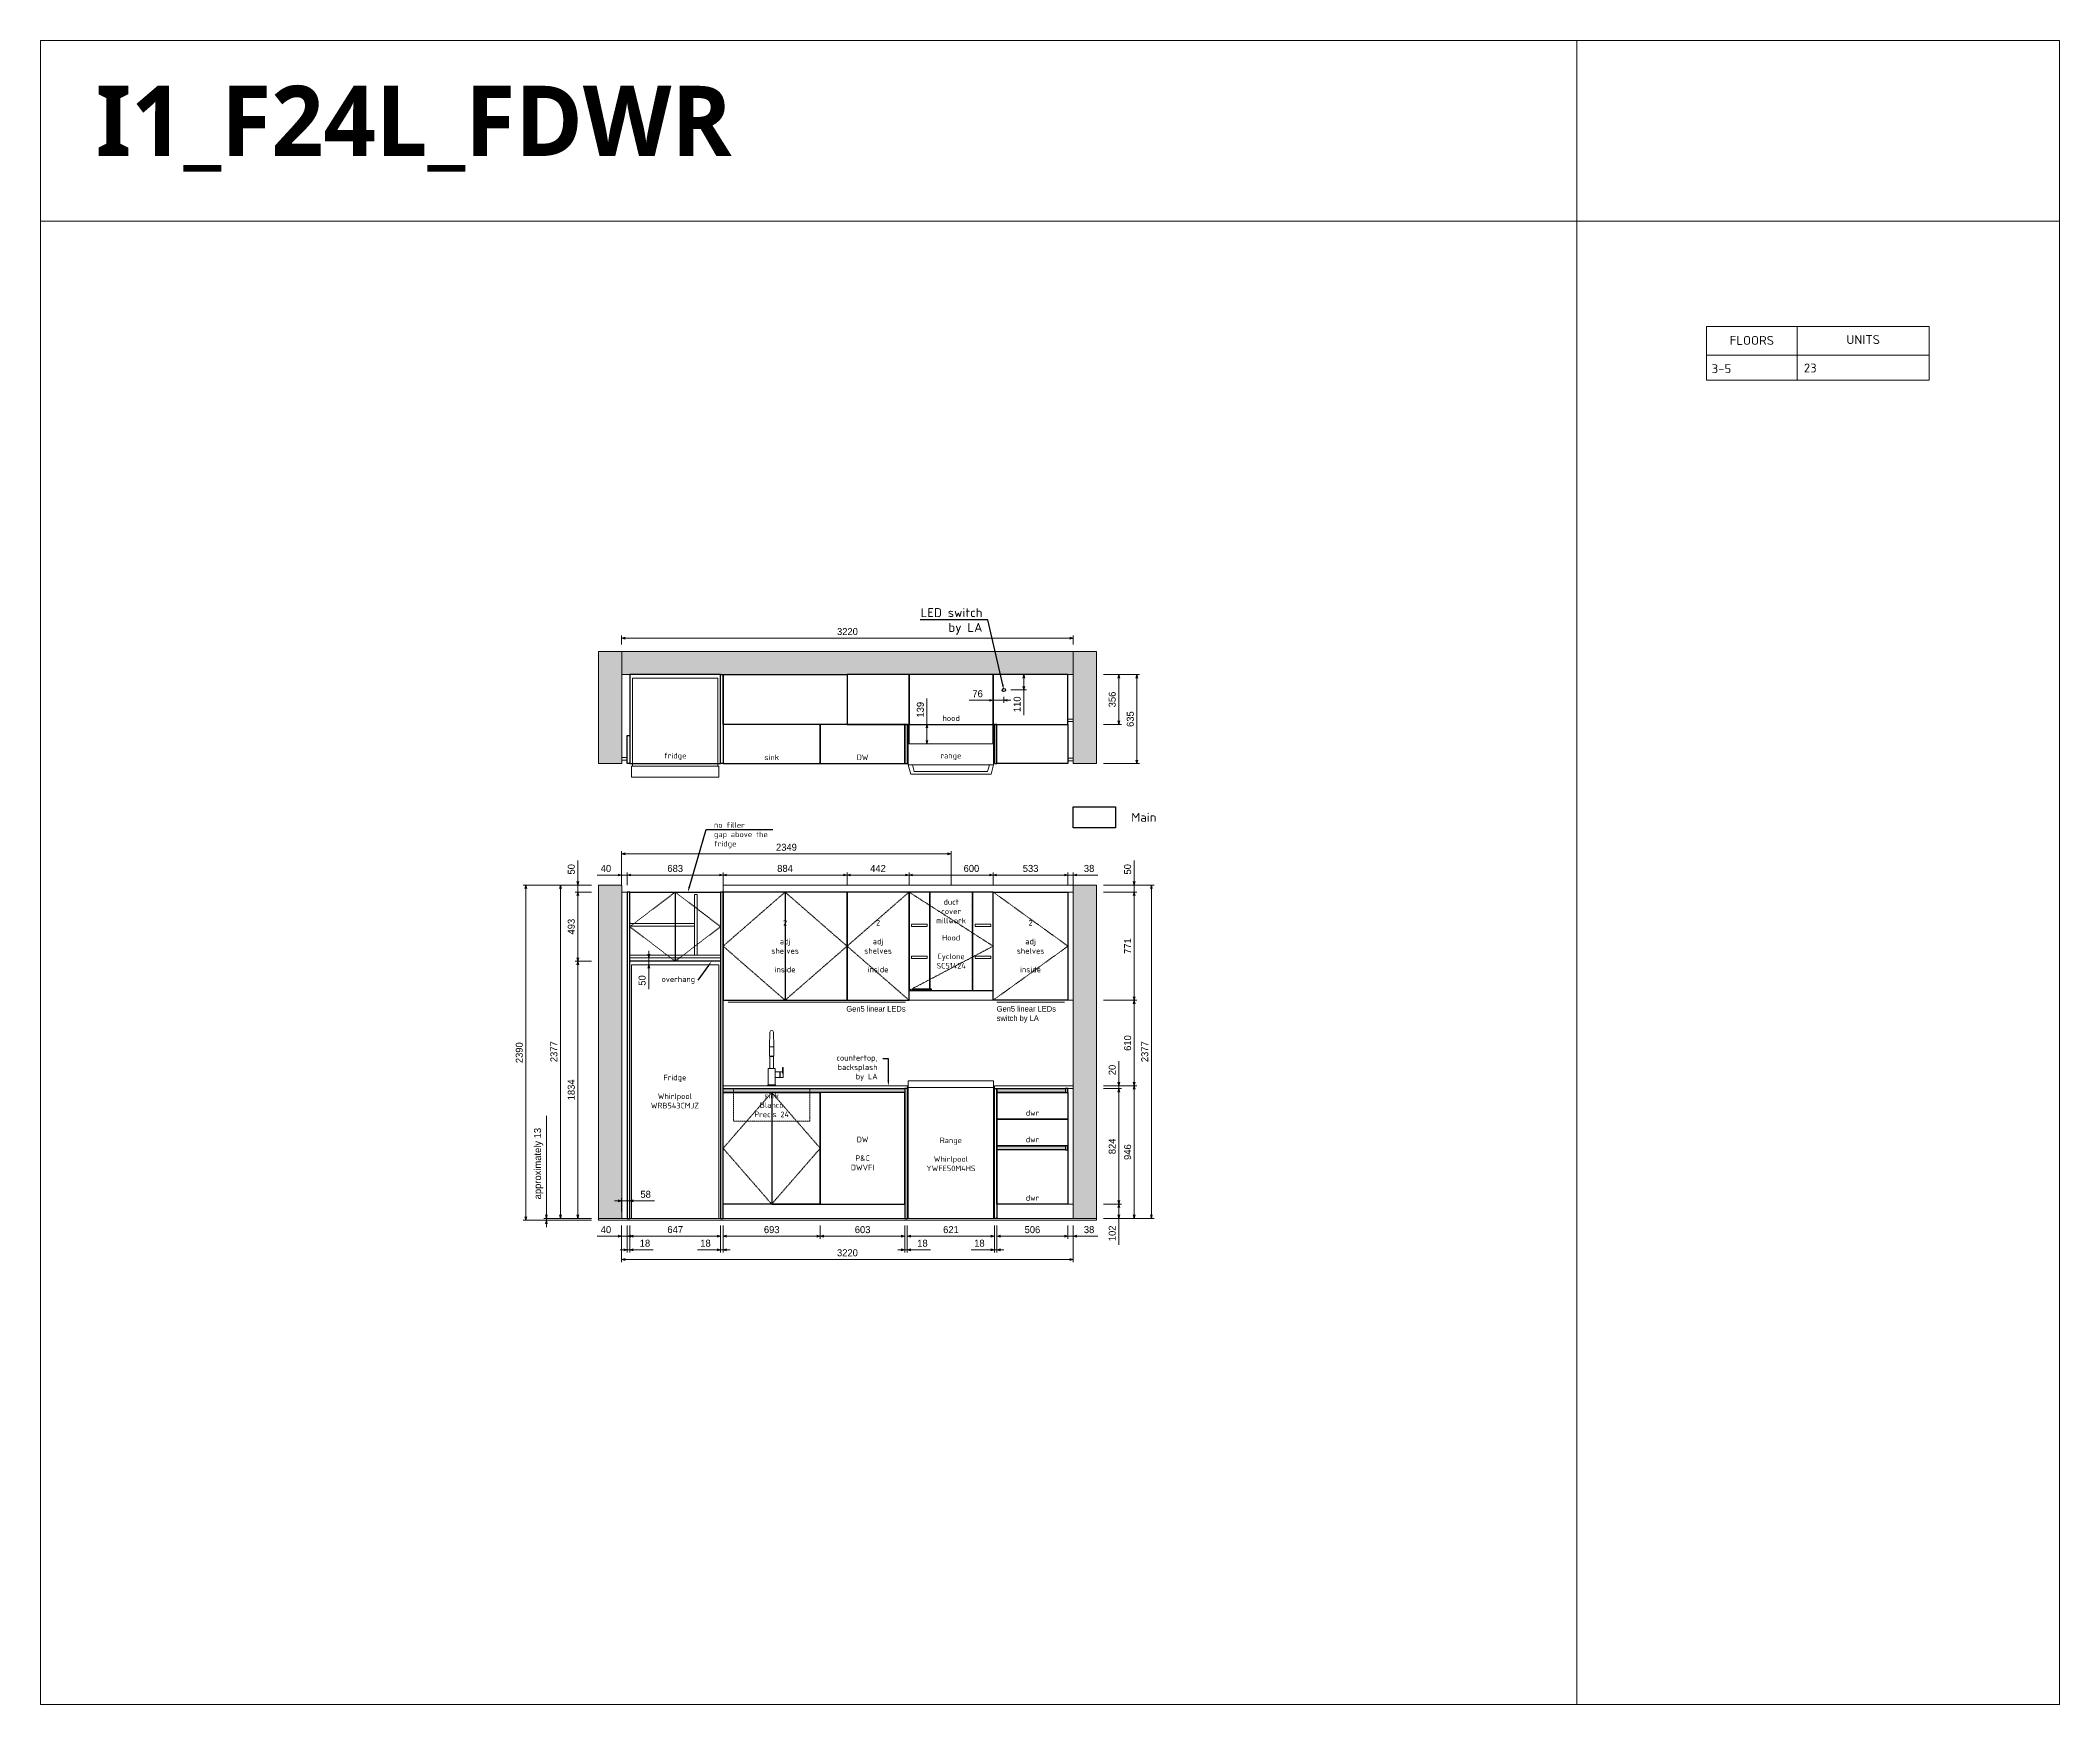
# Model space of a CAD drawing. Header units: millimetres. Extents: x 317748 to 451058, y -7309 to 88509.
# Drawn here: x 351148 to 365546, y 51639 to 63507 of the extents above; entities that cross this region are included whole.
import ezdxf
from ezdxf import colors
from ezdxf.entities.mleader import LeaderData, LeaderLine
from ezdxf.math import Vec2, Vec3

# ---------------------------------------------------------------- set-up
doc = ezdxf.new("R2010")
doc.units = ezdxf.units.MM
doc.header["$LTSCALE"] = 2
doc.header["$MEASUREMENT"] = 0
doc.header["$PDMODE"] = 3
doc.linetypes.add('DASHEDX2', pattern=[1.5, 1, -0.5])
doc.linetypes.add('HIDDEN2', pattern=[0.1875, 0.125, -0.0625])
doc.layers.get('0').update_dxf_attribs({"lineweight": 30})
doc.layers.get('Defpoints').update_dxf_attribs({"color": 255, "lineweight": 0})
for name, color, linetype, lineweight in [('1', 10, 'Continuous', 18), ('4', 6, 'Continuous', 18), ('Appliance', 4, 'Continuous', 20), ('Appliances', 4, 'Continuous', 13), ('Cabinets', 7, 'Continuous', 25), ('Dims', 4, 'Continuous', 20), ('Hatch_grey', 253, 'Continuous', 5), ('KK + Filler', 252, 'Continuous', 18), ('Line_Hdn_Blu', 4, 'HIDDEN2', 5), ('Line_Hidden', 8, 'DASHEDX2', 15), ('Line_Thin', 8, 'Continuous', 18), ('Text', 4, 'Continuous', 20)]:
    doc.layers.add(name, color=color, linetype=linetype, lineweight=lineweight)
doc.styles.add('AGS', font='ags.shx')
doc.styles.add('style1', font='simplex.shx')
doc.dimstyles.new('mm LG 30', dxfattribs={"dimtxt": 50, "dimasz": 25, "dimexe": 19, "dimexo": 50, "dimgap": 22, "dimtad": 1, "dimdec": 0, "dimdsep": 46, "dimtxsty": 'AGS', "dimblk": 'OPEN30', "dimcen": 2, "dimclrd": 256, "dimclre": 256, "dimclrt": 256, "dimadec": 0, "dimazin": 0, "dimtm": 1e-09, "dimtfac": 1, "dimtdec": 0, "dimtmove": 0, "dimatfit": 3, "dimldrblk": 'OPEN30', "dimfxl": 1, "dimtolj": 1, "dimlwd": -1, "dimlwe": -1, "dimarcsym": 0})

msp = doc.modelspace()

# ---------------------------------------------------------------- texts
at = {"layer": '4', "color": 1, "insert": (351541.8, 63183.5), "char_height": 500.54, "attachment_point": 1, "style": 'style1'}
msp.add_mtext_dynamic_manual_height_columns('{\\fSegoe UI Semibold|b0|i0|c0|p34;\\C3;I1_F24L_FDWR}', width=12685.365, gutter_width=25.4, heights=[0], dxfattribs=at)
at = {"layer": 'Appliances', "ltscale": 2, "char_height": 40, "style": 'AGS'}
for s, insert, attachment_point in [('Gen5 linear LEDs', (357317.3, 56621), 3), ('Gen5 linear LEDs\\Pswitch by LA', (357967.3, 56621), 1)]:
    msp.add_mtext_dynamic_manual_height_columns(s, width=595.469, gutter_width=1000, heights=[0], dxfattribs=dict(at, insert=insert, attachment_point=attachment_point))
at = {"layer": 'Dims', "char_height": 40, "style": 'style1'}
for s, width, heights, insert, attachment_point in [('\\pxqc;hood', 405.632, [143], (357642.3, 58653.6), 8), ('\\pxqc;fridge', 405.632, [143], (355674.8, 58374.6), 8), ('\\pxqc;sink', 405.632, [143], (356362.8, 58374.6), 8), ('\\pxqc;DW', 405.632, [143], (357010.8, 58374.6), 8), ('\\pxqc;range', 405.632, [143], (357640.8, 58374.6), 8), ('\\pxqc;2\\P\\Padj\\Pshelves\\P\\Pinside', 298.831, [479.9], (356458.3, 57047.9), 5), ('\\pxqc;2\\P\\Padj\\Pshelves\\P\\Pinside', 298.831, [479.9], (357121.3, 57047.9), 5), ('\\pxqc;2\\P\\Padj\\Pshelves\\P\\Pinside', 298.831, [479.9], (358208.8, 57047.9), 5), ('\\pxqc;Hood\\P\\PCyclone\\PSC51424', 600, [287.9], (357642.3, 57008.4), 5), ('\\pxqc;Fridge\\P\\PWhirlpool\\PWRB543CMJZ', 600, [287.9], (355672.8, 56010.9), 5), ('\\pxqc;sink\\PBlanco\\PPrecis 24', 600, [287.9], (356362.8, 55914.9), 5), ('\\pxqc;dwr', 263.766, [93], (358222.3, 55839.4), 8), ('\\pxqc;DW\\P\\PP&C\\PDWVFI', 600, [287.9], (357010.8, 55569.4), 5), ('\\pxqc;Range\\P\\PWhirlpool\\PYWFE50M4HS', 600, [287.9], (357640.8, 55563.4), 5), ('\\pxqc;dwr', 263.766, [93], (358222.3, 55649.4), 8), ('\\pxqc;dwr', 263.766, [93], (358222.3, 55233.4), 8)]:
    msp.add_mtext_dynamic_manual_height_columns(s, width=width, gutter_width=25, heights=heights, dxfattribs=dict(at, insert=insert, attachment_point=attachment_point))
at = {"layer": 'Dims', "insert": (357642.3, 57383.4), "char_height": 40, "width": 331.87, "attachment_point": 2, "style": 'style1'}
msp.add_mtext('\\pxqc;duct\\Pcover \\Pmillwork', dxfattribs=at)
at = {"layer": 'Text', "color": 0, "char_height": 63.5, "attachment_point": 1, "style": 'style1'}
for s, width, insert in [('\\pxqc;FLOORS', 648.035, (363028, 61399.7)), ('\\pxqc;UNITS', 939.728, (363676, 61405.3)), ('3-5', 648.035, (363065.5, 61197.7)), ('\\pxql;23', 648.035, (363722.6, 61202.7))]:
    msp.add_mtext_dynamic_manual_height_columns(s, width=width, gutter_width=25.4, heights=[0], dxfattribs=dict(at, insert=insert))
at = {"layer": 'Text', "insert": (358926.2, 57967), "char_height": 63.5, "attachment_point": 4, "style": 'style1'}
msp.add_mtext_dynamic_manual_height_columns('Main', width=954.766, gutter_width=25.4, heights=[332.5], dxfattribs=at)

# ---------------------------------------------------------------- blocks, each defined once
blk = doc.blocks.new('_Open30')
at = {"color": 0, "linetype": 'ByBlock', "lineweight": -2}
for p, q in [((-1, 0.27), (0, 0)), ((0, 0), (-1, -0.27)), ((0, 0), (-1, 0))]:
    blk.add_line(p, q, dxfattribs=at)
blk = doc.blocks.new('*D127')
at = {"layer": 'Defpoints', "color": 0, "ltscale": 2, "transparency": 16777216}
for p in [(357330, 55106), (357951, 55106), (357951, 54979)]:
    blk.add_point(p, dxfattribs=at)
at = {"layer": 'Dims', "ltscale": 2, "transparency": 16777216}
for p, q in [((357330, 55056), (357330, 54960)), ((357951, 55056), (357951, 54960)), ((357355, 54979), (357926, 54979))]:
    blk.add_line(p, q, dxfattribs=at)
at = {"layer": 'Dims', "ltscale": 2, "transparency": 16777216, "xscale": 25, "yscale": 25, "zscale": 25, "rotation": 180}
blk.add_blockref('_Open30', (357330, 54979), dxfattribs=at)
at = {"layer": 'Dims', "ltscale": 2, "transparency": 16777216, "xscale": 25, "yscale": 25, "zscale": 25}
blk.add_blockref('_Open30', (357951, 54979), dxfattribs=at)
at = {"layer": 'Dims', "ltscale": 2, "transparency": 16777216, "insert": (357641, 55026), "char_height": 50, "attachment_point": 5, "style": 'AGS'}
blk.add_mtext('\\A1;621', dxfattribs=at)
blk = doc.blocks.new('*D125')
at = {"layer": 'Defpoints', "color": 0, "ltscale": 2, "transparency": 16777216}
for p in [(356709, 55106), (357312, 55106), (356709, 54979)]:
    blk.add_point(p, dxfattribs=at)
at = {"layer": 'Dims', "ltscale": 2, "transparency": 16777216}
for p, q in [((356709, 55056), (356709, 54960)), ((357312, 55056), (357312, 54960)), ((357287, 54979), (356734, 54979))]:
    blk.add_line(p, q, dxfattribs=at)
at = {"layer": 'Dims', "ltscale": 2, "transparency": 16777216, "xscale": 25, "yscale": 25, "zscale": 25, "rotation": 180}
blk.add_blockref('_Open30', (356709, 54979), dxfattribs=at)
at = {"layer": 'Dims', "ltscale": 2, "transparency": 16777216, "xscale": 25, "yscale": 25, "zscale": 25}
blk.add_blockref('_Open30', (357312, 54979), dxfattribs=at)
at = {"layer": 'Dims', "ltscale": 2, "transparency": 16777216, "insert": (357011, 55026), "char_height": 50, "attachment_point": 5, "style": 'AGS'}
blk.add_mtext('\\A1;603', dxfattribs=at)
blk = doc.blocks.new('*D126')
at = {"layer": 'Defpoints', "color": 0, "ltscale": 2, "transparency": 16777216}
for p in [(356016, 55106), (356709, 55106), (356016, 54979)]:
    blk.add_point(p, dxfattribs=at)
at = {"layer": 'Dims', "ltscale": 2, "transparency": 16777216}
for p, q in [((356016, 55056), (356016, 54960)), ((356709, 55056), (356709, 54960)), ((356684, 54979), (356041, 54979))]:
    blk.add_line(p, q, dxfattribs=at)
at = {"layer": 'Dims', "ltscale": 2, "transparency": 16777216, "xscale": 25, "yscale": 25, "zscale": 25, "rotation": 180}
blk.add_blockref('_Open30', (356016, 54979), dxfattribs=at)
at = {"layer": 'Dims', "ltscale": 2, "transparency": 16777216, "xscale": 25, "yscale": 25, "zscale": 25}
blk.add_blockref('_Open30', (356709, 54979), dxfattribs=at)
at = {"layer": 'Dims', "ltscale": 2, "transparency": 16777216, "insert": (356363, 55026), "char_height": 50, "attachment_point": 5, "style": 'AGS'}
blk.add_mtext('\\A1;693', dxfattribs=at)
blk = doc.blocks.new('*D114')
at = {"layer": 'Defpoints', "color": 0, "ltscale": 2, "transparency": 16777216}
for p in [(357969, 55106), (358475, 55106), (358475, 54979)]:
    blk.add_point(p, dxfattribs=at)
at = {"layer": 'Dims', "ltscale": 2, "transparency": 16777216}
for p, q in [((357969, 55056), (357969, 54960)), ((358475, 55056), (358475, 54960)), ((357994, 54979), (358450, 54979))]:
    blk.add_line(p, q, dxfattribs=at)
at = {"layer": 'Dims', "ltscale": 2, "transparency": 16777216, "xscale": 25, "yscale": 25, "zscale": 25, "rotation": 180}
blk.add_blockref('_Open30', (357969, 54979), dxfattribs=at)
at = {"layer": 'Dims', "ltscale": 2, "transparency": 16777216, "xscale": 25, "yscale": 25, "zscale": 25}
blk.add_blockref('_Open30', (358475, 54979), dxfattribs=at)
at = {"layer": 'Dims', "ltscale": 2, "transparency": 16777216, "insert": (358222, 55026), "char_height": 50, "attachment_point": 5, "style": 'AGS'}
blk.add_mtext('\\A1;506', dxfattribs=at)
blk = doc.blocks.new('*D115')
at = {"layer": 'Defpoints', "color": 0, "ltscale": 2, "transparency": 16777216}
for p in [(358475, 55106), (358513, 55106), (358513, 54979)]:
    blk.add_point(p, dxfattribs=at)
at = {"layer": 'Dims', "ltscale": 2, "transparency": 16777216}
for p, q in [((358475, 55056), (358475, 54960)), ((358513, 55056), (358513, 54960)), ((358450, 54979), (358425, 54979)), ((358475, 54979), (358513, 54979)), ((358538, 54979), (358688, 54979))]:
    blk.add_line(p, q, dxfattribs=at)
at = {"layer": 'Dims', "ltscale": 2, "transparency": 16777216, "xscale": 25, "yscale": 25, "zscale": 25}
blk.add_blockref('_Open30', (358475, 54979), dxfattribs=at)
at = {"layer": 'Dims', "ltscale": 2, "transparency": 16777216, "xscale": 25, "yscale": 25, "zscale": 25, "rotation": 180}
blk.add_blockref('_Open30', (358513, 54979), dxfattribs=at)
at = {"layer": 'Dims', "ltscale": 2, "transparency": 16777216, "insert": (358626, 55026), "char_height": 50, "attachment_point": 5, "style": 'AGS'}
blk.add_mtext('\\A1;38', dxfattribs=at)
blk = doc.blocks.new('*D100')
at = {"layer": 'Defpoints', "color": 0, "ltscale": 2, "transparency": 16777216}
for p in [(357951, 55106), (357969, 55106), (357951, 54882)]:
    blk.add_point(p, dxfattribs=at)
at = {"layer": 'Dims', "ltscale": 2, "transparency": 16777216}
for p, q in [((357951, 55056), (357951, 54863)), ((357969, 55056), (357969, 54863)), ((357926, 54882), (357786, 54882)), ((357969, 54882), (357951, 54882)), ((357994, 54882), (358019, 54882))]:
    blk.add_line(p, q, dxfattribs=at)
at = {"layer": 'Dims', "ltscale": 2, "transparency": 16777216, "xscale": 25, "yscale": 25, "zscale": 25}
blk.add_blockref('_Open30', (357951, 54882), dxfattribs=at)
at = {"layer": 'Dims', "ltscale": 2, "transparency": 16777216, "xscale": 25, "yscale": 25, "zscale": 25, "rotation": 180}
blk.add_blockref('_Open30', (357969, 54882), dxfattribs=at)
at = {"layer": 'Dims', "ltscale": 2, "transparency": 16777216, "insert": (357844, 54929), "char_height": 50, "attachment_point": 5, "style": 'AGS'}
blk.add_mtext('\\A1;18', dxfattribs=at)
blk = doc.blocks.new('*D101')
at = {"layer": 'Defpoints', "color": 0, "ltscale": 2, "transparency": 16777216}
for p in [(357312, 55106), (357330, 55106), (357330, 54882)]:
    blk.add_point(p, dxfattribs=at)
at = {"layer": 'Dims', "ltscale": 2, "transparency": 16777216}
for p, q in [((357312, 55056), (357312, 54863)), ((357330, 55056), (357330, 54863)), ((357287, 54882), (357262, 54882)), ((357312, 54882), (357330, 54882)), ((357355, 54882), (357496, 54882))]:
    blk.add_line(p, q, dxfattribs=at)
at = {"layer": 'Dims', "ltscale": 2, "transparency": 16777216, "xscale": 25, "yscale": 25, "zscale": 25}
blk.add_blockref('_Open30', (357312, 54882), dxfattribs=at)
at = {"layer": 'Dims', "ltscale": 2, "transparency": 16777216, "xscale": 25, "yscale": 25, "zscale": 25, "rotation": 180}
blk.add_blockref('_Open30', (357330, 54882), dxfattribs=at)
at = {"layer": 'Dims', "ltscale": 2, "transparency": 16777216, "insert": (357438, 54929), "char_height": 50, "attachment_point": 5, "style": 'AGS'}
blk.add_mtext('\\A1;18', dxfattribs=at)
blk = doc.blocks.new('*D116')
at = {"layer": 'Defpoints', "color": 0, "ltscale": 2, "transparency": 16777216}
for p in [(355351, 55106), (355998, 55106), (355351, 54979)]:
    blk.add_point(p, dxfattribs=at)
at = {"layer": 'Dims', "ltscale": 2, "transparency": 16777216}
for p, q in [((355351, 55056), (355351, 54960)), ((355998, 55056), (355998, 54960)), ((355973, 54979), (355376, 54979))]:
    blk.add_line(p, q, dxfattribs=at)
at = {"layer": 'Dims', "ltscale": 2, "transparency": 16777216, "xscale": 25, "yscale": 25, "zscale": 25, "rotation": 180}
blk.add_blockref('_Open30', (355351, 54979), dxfattribs=at)
at = {"layer": 'Dims', "ltscale": 2, "transparency": 16777216, "xscale": 25, "yscale": 25, "zscale": 25}
blk.add_blockref('_Open30', (355998, 54979), dxfattribs=at)
at = {"layer": 'Dims', "ltscale": 2, "transparency": 16777216, "insert": (355675, 55026), "char_height": 50, "attachment_point": 5, "style": 'AGS'}
blk.add_mtext('\\A1;647', dxfattribs=at)
blk = doc.blocks.new('*D102')
at = {"layer": 'Defpoints', "color": 0, "ltscale": 2, "transparency": 16777216}
for p in [(355998, 55106), (356016, 55106), (355998, 54882)]:
    blk.add_point(p, dxfattribs=at)
at = {"layer": 'Dims', "ltscale": 2, "transparency": 16777216}
for p, q in [((355998, 55056), (355998, 54863)), ((356016, 55056), (356016, 54863)), ((355973, 54882), (355833, 54882)), ((356016, 54882), (355998, 54882)), ((356041, 54882), (356066, 54882))]:
    blk.add_line(p, q, dxfattribs=at)
at = {"layer": 'Dims', "ltscale": 2, "transparency": 16777216, "xscale": 25, "yscale": 25, "zscale": 25}
blk.add_blockref('_Open30', (355998, 54882), dxfattribs=at)
at = {"layer": 'Dims', "ltscale": 2, "transparency": 16777216, "xscale": 25, "yscale": 25, "zscale": 25, "rotation": 180}
blk.add_blockref('_Open30', (356016, 54882), dxfattribs=at)
at = {"layer": 'Dims', "ltscale": 2, "transparency": 16777216, "insert": (355891, 54929), "char_height": 50, "attachment_point": 5, "style": 'AGS'}
blk.add_mtext('\\A1;18', dxfattribs=at)
blk = doc.blocks.new('*D117')
at = {"layer": 'Defpoints', "color": 0, "ltscale": 2, "transparency": 16777216}
for p in [(355333, 55106), (355351, 55106), (355351, 54882)]:
    blk.add_point(p, dxfattribs=at)
at = {"layer": 'Dims', "ltscale": 2, "transparency": 16777216}
for p, q in [((355333, 55056), (355333, 54863)), ((355351, 55056), (355351, 54863)), ((355308, 54882), (355283, 54882)), ((355333, 54882), (355351, 54882)), ((355376, 54882), (355517, 54882))]:
    blk.add_line(p, q, dxfattribs=at)
at = {"layer": 'Dims', "ltscale": 2, "transparency": 16777216, "xscale": 25, "yscale": 25, "zscale": 25}
blk.add_blockref('_Open30', (355333, 54882), dxfattribs=at)
at = {"layer": 'Dims', "ltscale": 2, "transparency": 16777216, "xscale": 25, "yscale": 25, "zscale": 25, "rotation": 180}
blk.add_blockref('_Open30', (355351, 54882), dxfattribs=at)
at = {"layer": 'Dims', "ltscale": 2, "transparency": 16777216, "insert": (355459, 54929), "char_height": 50, "attachment_point": 5, "style": 'AGS'}
blk.add_mtext('\\A1;18', dxfattribs=at)
blk = doc.blocks.new('*D123')
at = {"layer": 'Defpoints', "color": 0, "ltscale": 2, "transparency": 16777216}
for p in [(355293, 55106), (355333, 55106), (355293, 54979)]:
    blk.add_point(p, dxfattribs=at)
at = {"layer": 'Dims', "ltscale": 2, "transparency": 16777216}
for p, q in [((355293, 55056), (355293, 54960)), ((355333, 55056), (355333, 54960)), ((355268, 54979), (355118, 54979)), ((355333, 54979), (355293, 54979)), ((355358, 54979), (355383, 54979))]:
    blk.add_line(p, q, dxfattribs=at)
at = {"layer": 'Dims', "ltscale": 2, "transparency": 16777216, "xscale": 25, "yscale": 25, "zscale": 25}
blk.add_blockref('_Open30', (355293, 54979), dxfattribs=at)
at = {"layer": 'Dims', "ltscale": 2, "transparency": 16777216, "xscale": 25, "yscale": 25, "zscale": 25, "rotation": 180}
blk.add_blockref('_Open30', (355333, 54979), dxfattribs=at)
at = {"layer": 'Dims', "ltscale": 2, "transparency": 16777216, "insert": (355181, 55026), "char_height": 50, "attachment_point": 5, "style": 'AGS'}
blk.add_mtext('\\A1;40', dxfattribs=at)
blk = doc.blocks.new('*D124')
at = {"layer": 'Defpoints', "color": 0, "ltscale": 2, "transparency": 16777216}
for p in [(355293, 55106), (358513, 55106), (358513, 54814)]:
    blk.add_point(p, dxfattribs=at)
at = {"layer": 'Dims', "ltscale": 2, "transparency": 16777216}
for p, q in [((355293, 55056), (355293, 54795)), ((358513, 55056), (358513, 54795)), ((355318, 54814), (358488, 54814))]:
    blk.add_line(p, q, dxfattribs=at)
at = {"layer": 'Dims', "ltscale": 2, "transparency": 16777216, "xscale": 25, "yscale": 25, "zscale": 25, "rotation": 180}
blk.add_blockref('_Open30', (355293, 54814), dxfattribs=at)
at = {"layer": 'Dims', "ltscale": 2, "transparency": 16777216, "xscale": 25, "yscale": 25, "zscale": 25}
blk.add_blockref('_Open30', (358513, 54814), dxfattribs=at)
at = {"layer": 'Dims', "ltscale": 2, "transparency": 16777216, "insert": (356903, 54861), "char_height": 50, "attachment_point": 5, "style": 'AGS'}
blk.add_mtext('\\A1;3220', dxfattribs=at)
blk = doc.blocks.new('*D118')
at = {"layer": 'Defpoints', "color": 0, "ltscale": 2, "transparency": 16777216}
for p in [(358475, 57555), (357942, 57433), (358475, 57433)]:
    blk.add_point(p, dxfattribs=at)
at = {"layer": 'Dims', "ltscale": 2, "transparency": 16777216}
for p, q in [((357942, 57483), (357942, 57574)), ((357967, 57555), (358450, 57555)), ((358475, 57483), (358475, 57574))]:
    blk.add_line(p, q, dxfattribs=at)
at = {"layer": 'Dims', "ltscale": 2, "transparency": 16777216, "xscale": 25, "yscale": 25, "zscale": 25, "rotation": 180}
blk.add_blockref('_Open30', (357942, 57555), dxfattribs=at)
at = {"layer": 'Dims', "ltscale": 2, "transparency": 16777216, "xscale": 25, "yscale": 25, "zscale": 25}
blk.add_blockref('_Open30', (358475, 57555), dxfattribs=at)
at = {"layer": 'Dims', "ltscale": 2, "transparency": 16777216, "insert": (358209, 57602), "char_height": 50, "attachment_point": 5, "style": 'AGS'}
blk.add_mtext('\\A1;533', dxfattribs=at)
blk = doc.blocks.new('*D119')
at = {"layer": 'Defpoints', "color": 0, "ltscale": 2, "transparency": 16777216}
for p in [(357342, 57555), (357342, 57433), (357942, 57433)]:
    blk.add_point(p, dxfattribs=at)
at = {"layer": 'Dims', "ltscale": 2, "transparency": 16777216}
for p, q in [((357342, 57483), (357342, 57574)), ((357917, 57555), (357367, 57555)), ((357942, 57483), (357942, 57574))]:
    blk.add_line(p, q, dxfattribs=at)
at = {"layer": 'Dims', "ltscale": 2, "transparency": 16777216, "xscale": 25, "yscale": 25, "zscale": 25, "rotation": 180}
blk.add_blockref('_Open30', (357342, 57555), dxfattribs=at)
at = {"layer": 'Dims', "ltscale": 2, "transparency": 16777216, "xscale": 25, "yscale": 25, "zscale": 25}
blk.add_blockref('_Open30', (357942, 57555), dxfattribs=at)
at = {"layer": 'Dims', "ltscale": 2, "transparency": 16777216, "insert": (357787, 57602), "char_height": 50, "attachment_point": 5, "style": 'AGS'}
blk.add_mtext('\\A1;600', dxfattribs=at)
blk = doc.blocks.new('*D120')
at = {"layer": 'Defpoints', "color": 0, "ltscale": 2, "transparency": 16777216}
for p in [(356900, 57555), (356900, 57433), (357342, 57433)]:
    blk.add_point(p, dxfattribs=at)
at = {"layer": 'Dims', "ltscale": 2, "transparency": 16777216}
for p, q in [((356900, 57483), (356900, 57574)), ((357317, 57555), (356925, 57555)), ((357342, 57483), (357342, 57574))]:
    blk.add_line(p, q, dxfattribs=at)
at = {"layer": 'Dims', "ltscale": 2, "transparency": 16777216, "xscale": 25, "yscale": 25, "zscale": 25, "rotation": 180}
blk.add_blockref('_Open30', (356900, 57555), dxfattribs=at)
at = {"layer": 'Dims', "ltscale": 2, "transparency": 16777216, "xscale": 25, "yscale": 25, "zscale": 25}
blk.add_blockref('_Open30', (357342, 57555), dxfattribs=at)
at = {"layer": 'Dims', "ltscale": 2, "transparency": 16777216, "insert": (357121, 57602), "char_height": 50, "attachment_point": 5, "style": 'AGS'}
blk.add_mtext('\\A1;442', dxfattribs=at)
blk = doc.blocks.new('*D121')
at = {"layer": 'Defpoints', "color": 0, "ltscale": 2, "transparency": 16777216}
for p in [(356016, 57555), (356016, 57433), (356900, 57433)]:
    blk.add_point(p, dxfattribs=at)
at = {"layer": 'Dims', "ltscale": 2, "transparency": 16777216}
for p, q in [((356016, 57483), (356016, 57574)), ((356875, 57555), (356041, 57555)), ((356900, 57483), (356900, 57574))]:
    blk.add_line(p, q, dxfattribs=at)
at = {"layer": 'Dims', "ltscale": 2, "transparency": 16777216, "xscale": 25, "yscale": 25, "zscale": 25, "rotation": 180}
blk.add_blockref('_Open30', (356016, 57555), dxfattribs=at)
at = {"layer": 'Dims', "ltscale": 2, "transparency": 16777216, "xscale": 25, "yscale": 25, "zscale": 25}
blk.add_blockref('_Open30', (356900, 57555), dxfattribs=at)
at = {"layer": 'Dims', "ltscale": 2, "transparency": 16777216, "insert": (356458, 57602), "char_height": 50, "attachment_point": 5, "style": 'AGS'}
blk.add_mtext('\\A1;884', dxfattribs=at)
blk = doc.blocks.new('*D122')
at = {"layer": 'Defpoints', "color": 0, "ltscale": 2, "transparency": 16777216}
for p in [(355333, 57555), (355333, 57433), (356016, 57433)]:
    blk.add_point(p, dxfattribs=at)
at = {"layer": 'Dims', "ltscale": 2, "transparency": 16777216}
for p, q in [((355333, 57483), (355333, 57574)), ((355991, 57555), (355358, 57555)), ((356016, 57483), (356016, 57574))]:
    blk.add_line(p, q, dxfattribs=at)
at = {"layer": 'Dims', "ltscale": 2, "transparency": 16777216, "xscale": 25, "yscale": 25, "zscale": 25, "rotation": 180}
blk.add_blockref('_Open30', (355333, 57555), dxfattribs=at)
at = {"layer": 'Dims', "ltscale": 2, "transparency": 16777216, "xscale": 25, "yscale": 25, "zscale": 25}
blk.add_blockref('_Open30', (356016, 57555), dxfattribs=at)
at = {"layer": 'Dims', "ltscale": 2, "transparency": 16777216, "insert": (355675, 57602), "char_height": 50, "attachment_point": 5, "style": 'AGS'}
blk.add_mtext('\\A1;683', dxfattribs=at)
blk = doc.blocks.new('*D106')
at = {"layer": 'Defpoints', "color": 0, "ltscale": 2, "transparency": 16777216}
for p in [(355293, 57555), (355293, 57433), (355333, 57433)]:
    blk.add_point(p, dxfattribs=at)
at = {"layer": 'Dims', "ltscale": 2, "transparency": 16777216}
for p, q in [((355268, 57555), (355118, 57555)), ((355293, 57483), (355293, 57574)), ((355333, 57555), (355293, 57555)), ((355333, 57483), (355333, 57574)), ((355358, 57555), (355383, 57555))]:
    blk.add_line(p, q, dxfattribs=at)
at = {"layer": 'Dims', "ltscale": 2, "transparency": 16777216, "xscale": 25, "yscale": 25, "zscale": 25}
blk.add_blockref('_Open30', (355293, 57555), dxfattribs=at)
at = {"layer": 'Dims', "ltscale": 2, "transparency": 16777216, "xscale": 25, "yscale": 25, "zscale": 25, "rotation": 180}
blk.add_blockref('_Open30', (355333, 57555), dxfattribs=at)
at = {"layer": 'Dims', "ltscale": 2, "transparency": 16777216, "insert": (355181, 57602), "char_height": 50, "attachment_point": 5, "style": 'AGS'}
blk.add_mtext('\\A1;40', dxfattribs=at)
blk = doc.blocks.new('*D107')
at = {"layer": 'Defpoints', "color": 0, "ltscale": 2, "transparency": 16777216}
for p in [(354981, 56940), (355128, 56940), (355128, 55106)]:
    blk.add_point(p, dxfattribs=at)
at = {"layer": 'Dims', "ltscale": 2, "transparency": 16777216}
for p, q in [((355078, 56940), (354962, 56940)), ((354981, 55131), (354981, 56915)), ((355078, 55106), (354962, 55106))]:
    blk.add_line(p, q, dxfattribs=at)
at = {"layer": 'Dims', "ltscale": 2, "transparency": 16777216, "xscale": 25, "yscale": 25, "zscale": 25}
for p, rotation in [((354981, 56940), 90), ((354981, 55106), 270)]:
    blk.add_blockref('_Open30', p, dxfattribs=dict(at, rotation=rotation))
at = {"layer": 'Dims', "ltscale": 2, "transparency": 16777216, "insert": (354934, 56023), "char_height": 50, "attachment_point": 5, "rotation": 90, "style": 'AGS'}
blk.add_mtext('\\A1;1834', dxfattribs=at)
blk = doc.blocks.new('*D97')
at = {"layer": 'Defpoints', "color": 0, "ltscale": 2, "transparency": 16777216}
for p in [(354981, 57433), (355128, 57433), (355128, 56940)]:
    blk.add_point(p, dxfattribs=at)
at = {"layer": 'Dims', "ltscale": 2, "transparency": 16777216}
for p, q in [((355078, 57433), (354962, 57433)), ((354981, 56965), (354981, 57408)), ((355078, 56940), (354962, 56940))]:
    blk.add_line(p, q, dxfattribs=at)
at = {"layer": 'Dims', "ltscale": 2, "transparency": 16777216, "xscale": 25, "yscale": 25, "zscale": 25}
for p, rotation in [((354981, 57433), 90), ((354981, 56940), 270)]:
    blk.add_blockref('_Open30', p, dxfattribs=dict(at, rotation=rotation))
at = {"layer": 'Dims', "ltscale": 2, "transparency": 16777216, "insert": (354934, 57187), "char_height": 50, "attachment_point": 5, "rotation": 90, "style": 'AGS'}
blk.add_mtext('\\A1;493', dxfattribs=at)
blk = doc.blocks.new('*D108')
at = {"layer": 'Defpoints', "color": 0, "ltscale": 2, "transparency": 16777216}
for p in [(354981, 57483), (355128, 57483), (355128, 57433)]:
    blk.add_point(p, dxfattribs=at)
at = {"layer": 'Dims', "ltscale": 2, "transparency": 16777216}
for p, q in [((354981, 57508), (354981, 57658)), ((355078, 57483), (354962, 57483)), ((354981, 57433), (354981, 57483)), ((355078, 57433), (354962, 57433)), ((354981, 57408), (354981, 57383))]:
    blk.add_line(p, q, dxfattribs=at)
at = {"layer": 'Dims', "ltscale": 2, "transparency": 16777216, "xscale": 25, "yscale": 25, "zscale": 25}
for p, rotation in [((354981, 57483), 270), ((354981, 57433), 90)]:
    blk.add_blockref('_Open30', p, dxfattribs=dict(at, rotation=rotation))
at = {"layer": 'Dims', "ltscale": 2, "transparency": 16777216, "insert": (354934, 57596), "char_height": 50, "attachment_point": 5, "rotation": 90, "style": 'AGS'}
blk.add_mtext('\\A1;50', dxfattribs=at)
blk = doc.blocks.new('*D109')
at = {"layer": 'Defpoints', "color": 0, "ltscale": 2, "transparency": 16777216}
for p in [(354857, 57483), (355128, 57483), (355128, 55106)]:
    blk.add_point(p, dxfattribs=at)
at = {"layer": 'Dims', "ltscale": 2, "transparency": 16777216}
for p, q in [((355078, 57483), (354838, 57483)), ((354857, 55131), (354857, 57458)), ((355078, 55106), (354838, 55106))]:
    blk.add_line(p, q, dxfattribs=at)
at = {"layer": 'Dims', "ltscale": 2, "transparency": 16777216, "xscale": 25, "yscale": 25, "zscale": 25}
for p, rotation in [((354857, 57483), 90), ((354857, 55106), 270)]:
    blk.add_blockref('_Open30', p, dxfattribs=dict(at, rotation=rotation))
at = {"layer": 'Dims', "ltscale": 2, "transparency": 16777216, "insert": (354810, 56295), "char_height": 50, "attachment_point": 5, "rotation": 90, "style": 'AGS'}
blk.add_mtext('\\A1;2377', dxfattribs=at)
blk = doc.blocks.new('*D104')
at = {"layer": 'Defpoints', "color": 0, "ltscale": 2, "transparency": 16777216}
for p in [(354756, 55106), (355128, 55106), (355128, 55093)]:
    blk.add_point(p, dxfattribs=at)
at = {"layer": 'Dims', "ltscale": 2, "transparency": 16777216}
for p, q in [((354756, 55131), (354756, 55839)), ((355078, 55106), (354737, 55106)), ((355078, 55093), (354737, 55093)), ((354756, 55093), (354756, 55106)), ((354756, 55068), (354756, 55043))]:
    blk.add_line(p, q, dxfattribs=at)
at = {"layer": 'Dims', "ltscale": 2, "transparency": 16777216, "xscale": 25, "yscale": 25, "zscale": 25}
for p, rotation in [((354756, 55106), 270), ((354756, 55093), 90)]:
    blk.add_blockref('_Open30', p, dxfattribs=dict(at, rotation=rotation))
at = {"layer": 'Dims', "ltscale": 2, "transparency": 16777216, "insert": (354701, 55497), "char_height": 50, "attachment_point": 5, "rotation": 90, "style": 'AGS'}
blk.add_mtext('\\A1;approximately 13', dxfattribs=at)
blk = doc.blocks.new('*D95')
at = {"layer": 'Defpoints', "color": 0, "ltscale": 2, "transparency": 16777216}
for p in [(354610, 57483), (355128, 57483), (355128, 55093)]:
    blk.add_point(p, dxfattribs=at)
at = {"layer": 'Dims', "ltscale": 2, "transparency": 16777216}
for p, q in [((355078, 57483), (354591, 57483)), ((354610, 55118), (354610, 57458)), ((355078, 55093), (354591, 55093))]:
    blk.add_line(p, q, dxfattribs=at)
at = {"layer": 'Dims', "ltscale": 2, "transparency": 16777216, "xscale": 25, "yscale": 25, "zscale": 25}
for p, rotation in [((354610, 57483), 90), ((354610, 55093), 270)]:
    blk.add_blockref('_Open30', p, dxfattribs=dict(at, rotation=rotation))
at = {"layer": 'Dims', "ltscale": 2, "transparency": 16777216, "insert": (354563, 56288), "char_height": 50, "attachment_point": 5, "rotation": 90, "style": 'AGS'}
blk.add_mtext('\\A1;2390', dxfattribs=at)
blk = doc.blocks.new('*D96')
at = {"layer": 'Defpoints', "color": 0, "ltscale": 2, "transparency": 16777216}
for p in [(355364, 56965), (355364, 56915), (355486, 56915)]:
    blk.add_point(p, dxfattribs=at)
at = {"layer": 'Dims', "ltscale": 2, "transparency": 16777216}
for p, q in [((355414, 56965), (355505, 56965)), ((355414, 56915), (355505, 56915)), ((355486, 56990), (355486, 57015)), ((355486, 56965), (355486, 56915)), ((355486, 56890), (355486, 56740))]:
    blk.add_line(p, q, dxfattribs=at)
at = {"layer": 'Dims', "ltscale": 2, "transparency": 16777216, "xscale": 25, "yscale": 25, "zscale": 25}
for p, rotation in [((355486, 56965), 270), ((355486, 56915), 90)]:
    blk.add_blockref('_Open30', p, dxfattribs=dict(at, rotation=rotation))
at = {"layer": 'Dims', "ltscale": 2, "transparency": 16777216, "insert": (355439, 56803), "char_height": 50, "attachment_point": 5, "rotation": 90, "style": 'AGS'}
blk.add_mtext('\\A1;50', dxfattribs=at)
blk = doc.blocks.new('*D105')
at = {"layer": '1', "ltscale": 2, "transparency": 16777216}
for p, q in [((355293, 57483), (355293, 57725)), ((355318, 57706), (357617, 57706)), ((357642, 57483), (357642, 57725))]:
    blk.add_line(p, q, dxfattribs=at)
at = {"layer": 'Defpoints', "color": 0, "ltscale": 2, "transparency": 16777216}
for p in [(357642, 57706), (355293, 57433), (357642, 57433)]:
    blk.add_point(p, dxfattribs=at)
at = {"layer": '1', "ltscale": 2, "transparency": 16777216, "xscale": 25, "yscale": 25, "zscale": 25, "rotation": 180}
blk.add_blockref('_Open30', (355293, 57706), dxfattribs=at)
at = {"layer": '1', "ltscale": 2, "transparency": 16777216, "xscale": 25, "yscale": 25, "zscale": 25}
blk.add_blockref('_Open30', (357642, 57706), dxfattribs=at)
at = {"layer": '1', "ltscale": 2, "transparency": 16777216, "insert": (356468, 57753), "char_height": 50, "attachment_point": 5, "style": 'AGS'}
blk.add_mtext('\\A1;2349', dxfattribs=at)
blk = doc.blocks.new('*D113')
at = {"layer": 'Defpoints', "color": 0, "ltscale": 2, "transparency": 16777216}
for p in [(355351, 55231), (355293, 55106), (355351, 55106)]:
    blk.add_point(p, dxfattribs=at)
at = {"layer": 'Dims', "ltscale": 2, "transparency": 16777216}
for p, q in [((355268, 55231), (355243, 55231)), ((355293, 55156), (355293, 55250)), ((355293, 55231), (355351, 55231)), ((355351, 55156), (355351, 55250)), ((355376, 55231), (355526, 55231))]:
    blk.add_line(p, q, dxfattribs=at)
at = {"layer": 'Dims', "ltscale": 2, "transparency": 16777216, "xscale": 25, "yscale": 25, "zscale": 25}
blk.add_blockref('_Open30', (355293, 55231), dxfattribs=at)
at = {"layer": 'Dims', "ltscale": 2, "transparency": 16777216, "xscale": 25, "yscale": 25, "zscale": 25, "rotation": 180}
blk.add_blockref('_Open30', (355351, 55231), dxfattribs=at)
at = {"layer": 'Dims', "ltscale": 2, "transparency": 16777216, "insert": (355464, 55278), "char_height": 50, "attachment_point": 5, "style": 'AGS'}
blk.add_mtext('\\A1;58', dxfattribs=at)
blk = doc.blocks.new('*D98')
at = {"layer": 'Defpoints', "color": 0, "ltscale": 2, "transparency": 16777216}
for p in [(358018, 58985), (358018, 58875), (358160, 58875)]:
    blk.add_point(p, dxfattribs=at)
at = {"layer": 'Dims', "ltscale": 2, "transparency": 16777216}
for p, q in [((358068, 58985), (358179, 58985)), ((358160, 58960), (358160, 58900)), ((358068, 58875), (358179, 58875)), ((358160, 58875), (358160, 58696))]:
    blk.add_line(p, q, dxfattribs=at)
at = {"layer": 'Dims', "ltscale": 2, "transparency": 16777216, "xscale": 25, "yscale": 25, "zscale": 25}
for p, rotation in [((358160, 58985), 90), ((358160, 58875), 270)]:
    blk.add_blockref('_Open30', p, dxfattribs=dict(at, rotation=rotation))
at = {"layer": 'Dims', "ltscale": 2, "transparency": 16777216, "insert": (358113, 58773), "char_height": 50, "attachment_point": 5, "rotation": 90, "style": 'AGS'}
blk.add_mtext('\\A1;110', dxfattribs=at)
blk = doc.blocks.new('*D99')
at = {"layer": 'Defpoints', "color": 0, "ltscale": 2, "transparency": 16777216}
for p in [(357942, 58875), (357942, 58801), (358018, 58875)]:
    blk.add_point(p, dxfattribs=at)
at = {"layer": 'Dims', "ltscale": 2, "transparency": 16777216}
for p, q in [((357917, 58801), (357770, 58801)), ((357942, 58825), (357942, 58782)), ((358018, 58801), (357942, 58801)), ((358018, 58825), (358018, 58782)), ((358043, 58801), (358068, 58801))]:
    blk.add_line(p, q, dxfattribs=at)
at = {"layer": 'Dims', "ltscale": 2, "transparency": 16777216, "xscale": 25, "yscale": 25, "zscale": 25}
blk.add_blockref('_Open30', (357942, 58801), dxfattribs=at)
at = {"layer": 'Dims', "ltscale": 2, "transparency": 16777216, "xscale": 25, "yscale": 25, "zscale": 25, "rotation": 180}
blk.add_blockref('_Open30', (358018, 58801), dxfattribs=at)
at = {"layer": 'Dims', "ltscale": 2, "transparency": 16777216, "insert": (357831, 58848), "char_height": 50, "attachment_point": 5, "style": 'AGS'}
blk.add_mtext('\\A1;76', dxfattribs=at)
blk = doc.blocks.new('*D110')
at = {"layer": 'Defpoints', "color": 0, "ltscale": 2, "transparency": 16777216}
for p in [(355293, 59244), (355293, 59150), (358513, 59150)]:
    blk.add_point(p, dxfattribs=at)
at = {"layer": 'Dims', "ltscale": 2, "transparency": 16777216}
for p, q in [((355293, 59200), (355293, 59263)), ((358488, 59244), (355318, 59244)), ((358513, 59200), (358513, 59263))]:
    blk.add_line(p, q, dxfattribs=at)
at = {"layer": 'Dims', "ltscale": 2, "transparency": 16777216, "xscale": 25, "yscale": 25, "zscale": 25, "rotation": 180}
blk.add_blockref('_Open30', (355293, 59244), dxfattribs=at)
at = {"layer": 'Dims', "ltscale": 2, "transparency": 16777216, "xscale": 25, "yscale": 25, "zscale": 25}
blk.add_blockref('_Open30', (358513, 59244), dxfattribs=at)
at = {"layer": 'Dims', "ltscale": 2, "transparency": 16777216, "insert": (356903, 59291), "char_height": 50, "attachment_point": 5, "style": 'AGS'}
blk.add_mtext('\\A1;3220', dxfattribs=at)
blk = doc.blocks.new('*D111')
at = {"layer": 'Defpoints', "color": 0, "ltscale": 2, "transparency": 16777216}
for p in [(358678, 58985), (358678, 58629), (358838, 58629)]:
    blk.add_point(p, dxfattribs=at)
at = {"layer": 'Dims', "ltscale": 2, "transparency": 16777216}
for p, q in [((358728, 58985), (358857, 58985)), ((358838, 58960), (358838, 58654)), ((358728, 58629), (358857, 58629))]:
    blk.add_line(p, q, dxfattribs=at)
at = {"layer": 'Dims', "ltscale": 2, "transparency": 16777216, "xscale": 25, "yscale": 25, "zscale": 25}
for p, rotation in [((358838, 58985), 90), ((358838, 58629), 270)]:
    blk.add_blockref('_Open30', p, dxfattribs=dict(at, rotation=rotation))
at = {"layer": 'Dims', "ltscale": 2, "transparency": 16777216, "insert": (358791, 58807), "char_height": 50, "attachment_point": 5, "rotation": 90, "style": 'AGS'}
blk.add_mtext('\\A1;356', dxfattribs=at)
blk = doc.blocks.new('*D112')
at = {"layer": 'Defpoints', "color": 0, "ltscale": 2, "transparency": 16777216}
for p in [(358678, 58985), (358678, 58350), (358967, 58350)]:
    blk.add_point(p, dxfattribs=at)
at = {"layer": 'Dims', "ltscale": 2, "transparency": 16777216}
for p, q in [((358728, 58985), (358986, 58985)), ((358967, 58960), (358967, 58375)), ((358728, 58350), (358986, 58350))]:
    blk.add_line(p, q, dxfattribs=at)
at = {"layer": 'Dims', "ltscale": 2, "transparency": 16777216, "xscale": 25, "yscale": 25, "zscale": 25}
for p, rotation in [((358967, 58985), 90), ((358967, 58350), 270)]:
    blk.add_blockref('_Open30', p, dxfattribs=dict(at, rotation=rotation))
at = {"layer": 'Dims', "ltscale": 2, "transparency": 16777216, "insert": (358920, 58667), "char_height": 50, "attachment_point": 5, "rotation": 90, "style": 'AGS'}
blk.add_mtext('\\A1;635', dxfattribs=at)
blk = doc.blocks.new('*D103')
at = {"layer": 'Defpoints', "color": 0, "ltscale": 2, "transparency": 16777216}
for p in [(357344, 58629), (357470, 58629), (357344, 58490)]:
    blk.add_point(p, dxfattribs=at)
at = {"layer": 'Dims', "ltscale": 2, "transparency": 16777216}
for p, q in [((357470, 58629), (357470, 58814)), ((357394, 58629), (357489, 58629)), ((357470, 58515), (357470, 58604)), ((357394, 58490), (357489, 58490))]:
    blk.add_line(p, q, dxfattribs=at)
at = {"layer": 'Dims', "ltscale": 2, "transparency": 16777216, "xscale": 25, "yscale": 25, "zscale": 25}
for p, rotation in [((357470, 58629), 90), ((357470, 58490), 270)]:
    blk.add_blockref('_Open30', p, dxfattribs=dict(at, rotation=rotation))
at = {"layer": 'Dims', "ltscale": 2, "transparency": 16777216, "insert": (357423, 58734), "char_height": 50, "attachment_point": 5, "rotation": 90, "style": 'AGS'}
blk.add_mtext('\\A1;139', dxfattribs=at)
blk = doc.blocks.new('*D128')
at = {"layer": 'Defpoints', "color": 0, "ltscale": 2, "transparency": 16777216}
for p in [(358678, 55208), (358678, 55106), (358838, 55106)]:
    blk.add_point(p, dxfattribs=at)
at = {"layer": 'Dims', "ltscale": 2, "transparency": 16777216}
for p, q in [((358728, 55208), (358857, 55208)), ((358838, 55183), (358838, 55131)), ((358728, 55106), (358857, 55106)), ((358838, 55106), (358838, 54918))]:
    blk.add_line(p, q, dxfattribs=at)
at = {"layer": 'Dims', "ltscale": 2, "transparency": 16777216, "xscale": 25, "yscale": 25, "zscale": 25}
for p, rotation in [((358838, 55208), 90), ((358838, 55106), 270)]:
    blk.add_blockref('_Open30', p, dxfattribs=dict(at, rotation=rotation))
at = {"layer": 'Dims', "ltscale": 2, "transparency": 16777216, "insert": (358791, 55000), "char_height": 50, "attachment_point": 5, "rotation": 90, "style": 'AGS'}
blk.add_mtext('\\A1;102', dxfattribs=at)
blk = doc.blocks.new('*D129')
at = {"layer": 'Defpoints', "color": 0, "ltscale": 2, "transparency": 16777216}
for p in [(358678, 56032), (358838, 56032), (358678, 55208)]:
    blk.add_point(p, dxfattribs=at)
at = {"layer": 'Dims', "ltscale": 2, "transparency": 16777216}
for p, q in [((358728, 56032), (358857, 56032)), ((358838, 55233), (358838, 56007)), ((358728, 55208), (358857, 55208))]:
    blk.add_line(p, q, dxfattribs=at)
at = {"layer": 'Dims', "ltscale": 2, "transparency": 16777216, "xscale": 25, "yscale": 25, "zscale": 25}
for p, rotation in [((358838, 56032), 90), ((358838, 55208), 270)]:
    blk.add_blockref('_Open30', p, dxfattribs=dict(at, rotation=rotation))
at = {"layer": 'Dims', "ltscale": 2, "transparency": 16777216, "insert": (358791, 55620), "char_height": 50, "attachment_point": 5, "rotation": 90, "style": 'AGS'}
blk.add_mtext('\\A1;824', dxfattribs=at)
blk = doc.blocks.new('*D130')
at = {"layer": 'Defpoints', "color": 0, "ltscale": 2, "transparency": 16777216}
for p in [(358678, 56052), (358678, 56032), (358838, 56052)]:
    blk.add_point(p, dxfattribs=at)
at = {"layer": 'Dims', "ltscale": 2, "transparency": 16777216}
for p, q in [((358838, 56077), (358838, 56227)), ((358728, 56052), (358857, 56052)), ((358728, 56032), (358857, 56032)), ((358838, 56032), (358838, 56052)), ((358838, 56007), (358838, 55982))]:
    blk.add_line(p, q, dxfattribs=at)
at = {"layer": 'Dims', "ltscale": 2, "transparency": 16777216, "xscale": 25, "yscale": 25, "zscale": 25}
for p, rotation in [((358838, 56052), 270), ((358838, 56032), 90)]:
    blk.add_blockref('_Open30', p, dxfattribs=dict(at, rotation=rotation))
at = {"layer": 'Dims', "ltscale": 2, "transparency": 16777216, "insert": (358791, 56165), "char_height": 50, "attachment_point": 5, "rotation": 90, "style": 'AGS'}
blk.add_mtext('\\A1;20', dxfattribs=at)
blk = doc.blocks.new('*D131')
at = {"layer": 'Defpoints', "color": 0, "ltscale": 2, "transparency": 16777216}
for p in [(358678, 56052), (358678, 55106), (358948, 55106)]:
    blk.add_point(p, dxfattribs=at)
at = {"layer": 'Dims', "ltscale": 2, "transparency": 16777216}
for p, q in [((358728, 56052), (358967, 56052)), ((358948, 56027), (358948, 55131)), ((358728, 55106), (358967, 55106))]:
    blk.add_line(p, q, dxfattribs=at)
at = {"layer": 'Dims', "ltscale": 2, "transparency": 16777216, "xscale": 25, "yscale": 25, "zscale": 25}
for p, rotation in [((358948, 56052), 90), ((358948, 55106), 270)]:
    blk.add_blockref('_Open30', p, dxfattribs=dict(at, rotation=rotation))
at = {"layer": 'Dims', "ltscale": 2, "transparency": 16777216, "insert": (358901, 55579), "char_height": 50, "attachment_point": 5, "rotation": 90, "style": 'AGS'}
blk.add_mtext('\\A1;946', dxfattribs=at)
blk = doc.blocks.new('*D132')
at = {"layer": 'Defpoints', "color": 0, "ltscale": 2, "transparency": 16777216}
for p in [(358678, 56662), (358948, 56662), (358678, 56052)]:
    blk.add_point(p, dxfattribs=at)
at = {"layer": 'Dims', "ltscale": 2, "transparency": 16777216}
for p, q in [((358728, 56662), (358967, 56662)), ((358948, 56077), (358948, 56637)), ((358728, 56052), (358967, 56052))]:
    blk.add_line(p, q, dxfattribs=at)
at = {"layer": 'Dims', "ltscale": 2, "transparency": 16777216, "xscale": 25, "yscale": 25, "zscale": 25}
for p, rotation in [((358948, 56662), 90), ((358948, 56052), 270)]:
    blk.add_blockref('_Open30', p, dxfattribs=dict(at, rotation=rotation))
at = {"layer": 'Dims', "ltscale": 2, "transparency": 16777216, "insert": (358901, 56357), "char_height": 50, "attachment_point": 5, "rotation": 90, "style": 'AGS'}
blk.add_mtext('\\A1;610', dxfattribs=at)
blk = doc.blocks.new('*D133')
at = {"layer": 'Defpoints', "color": 0, "ltscale": 2, "transparency": 16777216}
for p in [(358678, 57433), (358948, 57433), (358678, 56662)]:
    blk.add_point(p, dxfattribs=at)
at = {"layer": 'Dims', "ltscale": 2, "transparency": 16777216}
for p, q in [((358728, 57433), (358967, 57433)), ((358948, 56687), (358948, 57408)), ((358728, 56662), (358967, 56662))]:
    blk.add_line(p, q, dxfattribs=at)
at = {"layer": 'Dims', "ltscale": 2, "transparency": 16777216, "xscale": 25, "yscale": 25, "zscale": 25}
for p, rotation in [((358948, 57433), 90), ((358948, 56662), 270)]:
    blk.add_blockref('_Open30', p, dxfattribs=dict(at, rotation=rotation))
at = {"layer": 'Dims', "ltscale": 2, "transparency": 16777216, "insert": (358901, 57048), "char_height": 50, "attachment_point": 5, "rotation": 90, "style": 'AGS'}
blk.add_mtext('\\A1;771', dxfattribs=at)
blk = doc.blocks.new('*D134')
at = {"layer": 'Defpoints', "color": 0, "ltscale": 2, "transparency": 16777216}
for p in [(358678, 57483), (358948, 57483), (358678, 57433)]:
    blk.add_point(p, dxfattribs=at)
at = {"layer": 'Dims', "ltscale": 2, "transparency": 16777216}
for p, q in [((358948, 57508), (358948, 57658)), ((358728, 57483), (358967, 57483)), ((358948, 57433), (358948, 57483)), ((358728, 57433), (358967, 57433)), ((358948, 57408), (358948, 57383))]:
    blk.add_line(p, q, dxfattribs=at)
at = {"layer": 'Dims', "ltscale": 2, "transparency": 16777216, "xscale": 25, "yscale": 25, "zscale": 25}
for p, rotation in [((358948, 57483), 270), ((358948, 57433), 90)]:
    blk.add_blockref('_Open30', p, dxfattribs=dict(at, rotation=rotation))
at = {"layer": 'Dims', "ltscale": 2, "transparency": 16777216, "insert": (358901, 57596), "char_height": 50, "attachment_point": 5, "rotation": 90, "style": 'AGS'}
blk.add_mtext('\\A1;50', dxfattribs=at)
blk = doc.blocks.new('*D135')
at = {"layer": 'Defpoints', "color": 0, "ltscale": 2, "transparency": 16777216}
for p in [(358678, 57483), (358678, 55106), (359070, 55106)]:
    blk.add_point(p, dxfattribs=at)
at = {"layer": 'Dims', "ltscale": 2, "transparency": 16777216}
for p, q in [((358728, 57483), (359089, 57483)), ((359070, 57458), (359070, 55131)), ((358728, 55106), (359089, 55106))]:
    blk.add_line(p, q, dxfattribs=at)
at = {"layer": 'Dims', "ltscale": 2, "transparency": 16777216, "xscale": 25, "yscale": 25, "zscale": 25}
for p, rotation in [((359070, 57483), 90), ((359070, 55106), 270)]:
    blk.add_blockref('_Open30', p, dxfattribs=dict(at, rotation=rotation))
at = {"layer": 'Dims', "ltscale": 2, "transparency": 16777216, "insert": (359023, 56295), "char_height": 50, "attachment_point": 5, "rotation": 90, "style": 'AGS'}
blk.add_mtext('\\A1;2377', dxfattribs=at)
blk = doc.blocks.new('*D136')
at = {"layer": 'Defpoints', "color": 0, "ltscale": 2, "transparency": 16777216}
for p in [(358513, 57555), (358475, 57433), (358513, 57433)]:
    blk.add_point(p, dxfattribs=at)
at = {"layer": 'Dims', "ltscale": 2, "transparency": 16777216}
for p, q in [((358450, 57555), (358425, 57555)), ((358475, 57483), (358475, 57574)), ((358475, 57555), (358513, 57555)), ((358513, 57483), (358513, 57574)), ((358538, 57555), (358688, 57555))]:
    blk.add_line(p, q, dxfattribs=at)
at = {"layer": 'Dims', "ltscale": 2, "transparency": 16777216, "xscale": 25, "yscale": 25, "zscale": 25}
blk.add_blockref('_Open30', (358475, 57555), dxfattribs=at)
at = {"layer": 'Dims', "ltscale": 2, "transparency": 16777216, "xscale": 25, "yscale": 25, "zscale": 25, "rotation": 180}
blk.add_blockref('_Open30', (358513, 57555), dxfattribs=at)
at = {"layer": 'Dims', "ltscale": 2, "transparency": 16777216, "insert": (358626, 57602), "char_height": 50, "attachment_point": 5, "style": 'AGS'}
blk.add_mtext('\\A1;38', dxfattribs=at)

# ---------------------------------------------------------------- dimensions: what is measured, and where the dimension line sits
at = {"layer": '1', "ltscale": 2}
dim = msp.add_linear_dim(base=(357642.3, 57705.7), p1=(355293.3, 57433.4), p2=(357642.3, 57433.4), dimstyle='mm LG 30', override={"dimpost": '\\X'}, dxfattribs=at)
dim.commit()
dim.dimension.update_dxf_attribs({"geometry": '*D105', "text_midpoint": (356467.8, 57752.7)})
at = {"layer": 'Dims', "ltscale": 2}
for base, p1, p2, picture, middle in [((355293.3, 59243.6), (358513.3, 59149.6), (355293.3, 59149.6), '*D110', (356903.3, 59290.6)), ((355293.3, 57554.5), (355333.3, 57433.4), (355293.3, 57433.4), '*D106', (355180.8, 57601.5)), ((355333.3, 57554.5), (356016.3, 57433.4), (355333.3, 57433.4), '*D122', (355674.8, 57601.5)), ((356016.3, 57554.5), (356900.3, 57433.4), (356016.3, 57433.4), '*D121', (356458.3, 57601.5)), ((356900.3, 57554.5), (357342.3, 57433.4), (356900.3, 57433.4), '*D120', (357121.3, 57601.5)), ((358475.3, 57554.5), (357942.3, 57433.4), (358475.3, 57433.4), '*D118', (358208.8, 57601.5)), ((358513.3, 57554.5), (358475.3, 57433.4), (358513.3, 57433.4), '*D136', (358625.8, 57601.5)), ((355351.3, 55230.8), (355293.3, 55106.4), (355351.3, 55106.4), '*D113', (355463.8, 55277.8)), ((355293.3, 54979.2), (355333.3, 55106.4), (355293.3, 55106.4), '*D123', (355180.8, 55026.2)), ((355351.3, 54881.5), (355333.3, 55106.4), (355351.3, 55106.4), '*D117', (355459, 54928.5)), ((358513.3, 54814), (355293.3, 55106.4), (358513.3, 55106.4), '*D124', (356903.3, 54861)), ((355351.3, 54979.2), (355998.3, 55106.4), (355351.3, 55106.4), '*D116', (355674.8, 55026.2)), ((355998.3, 54881.5), (356016.3, 55106.4), (355998.3, 55106.4), '*D102', (355890.6, 54928.5)), ((356016.3, 54979.2), (356709.3, 55106.4), (356016.3, 55106.4), '*D126', (356362.8, 55026.2)), ((356709.3, 54979.2), (357312.3, 55106.4), (356709.3, 55106.4), '*D125', (357010.8, 55026.2)), ((357951.3, 54979.2), (357330.3, 55106.4), (357951.3, 55106.4), '*D127', (357640.8, 55026.2)), ((357951.3, 54881.5), (357969.3, 55106.4), (357951.3, 55106.4), '*D100', (357843.6, 54928.5)), ((358475.3, 54979.2), (357969.3, 55106.4), (358475.3, 55106.4), '*D114', (358222.3, 55026.2)), ((358513.3, 54979.2), (358475.3, 55106.4), (358513.3, 55106.4), '*D115', (358625.8, 55026.2))]:
    dim = msp.add_linear_dim(base=base, p1=p1, p2=p2, dimstyle='mm LG 30', override={"dimpost": '\\X'}, dxfattribs=at)
    dim.commit()
    dim.dimension.update_dxf_attribs({"geometry": picture, "text_midpoint": middle})
dim = msp.add_linear_dim(base=(358159.6, 58874.6), p1=(358018.5, 58984.6), p2=(358018.5, 58874.6), angle=90, dimstyle='mm LG 30', override={"dimpost": '\\X'}, dxfattribs=at)
dim.commit()
dim.dimension.update_dxf_attribs({"geometry": '*D98', "text_midpoint": (358159.6, 58772.9), "dimtype": 160})
for base, p1, p2, angle, picture, middle in [((358837.8, 58628.6), (358678.3, 58984.6), (358678.3, 58628.6), 90, '*D111', (358790.8, 58806.6)), ((358967.4, 58349.6), (358678.3, 58984.6), (358678.3, 58349.6), 90, '*D112', (358920.4, 58667.1)), ((357470, 58628.6), (357343.8, 58489.6), (357343.8, 58628.6), 90, '*D103', (357423, 58734)), ((357942.3, 58800.7), (358018.5, 58874.6), (357942.3, 58874.6), 180, '*D99', (357831, 58847.7)), ((354981.1, 57483.4), (355128.3, 57433.4), (355128.3, 57483.4), 90, '*D108', (354934.1, 57595.9)), ((358948.1, 57483.4), (358678.3, 57433.4), (358678.3, 57483.4), 90, '*D134', (358901.1, 57595.9)), ((354609.9, 57483.4), (355128.3, 55093.4), (355128.3, 57483.4), 90, '*D95', (354562.9, 56288.4)), ((354857.5, 57483.4), (355128.3, 55106.4), (355128.3, 57483.4), 90, '*D109', (354810.5, 56294.9)), ((359070, 55106.4), (358678.3, 57483.4), (358678.3, 55106.4), 90, '*D135', (359023, 56294.9)), ((354981.1, 57433.4), (355128.3, 56940.4), (355128.3, 57433.4), 90, '*D97', (354934.1, 57186.9)), ((358948.1, 57433.4), (358678.3, 56662.4), (358678.3, 57433.4), 90, '*D133', (358901.1, 57047.9)), ((354981.1, 56940.4), (355128.3, 55106.4), (355128.3, 56940.4), 90, '*D107', (354934.1, 56023.4)), ((355485.7, 56915.4), (355364.3, 56965.4), (355364.3, 56915.4), 90, '*D96', (355438.7, 56802.9)), ((358948.1, 56662.4), (358678.3, 56052.4), (358678.3, 56662.4), 90, '*D132', (358901.1, 56357.4)), ((358838.3, 56052.4), (358678.3, 56032.4), (358678.3, 56052.4), 90, '*D130', (358791.3, 56164.9)), ((358948.1, 55106.4), (358678.3, 56052.4), (358678.3, 55106.4), 90, '*D131', (358901.1, 55579.4)), ((358838.3, 56032.4), (358678.3, 55208.4), (358678.3, 56032.4), 90, '*D129', (358791.3, 55620.4)), ((358838.3, 55106.4), (358678.3, 55208.4), (358678.3, 55106.4), 90, '*D128', (358791.3, 54999.9)), ((357330.3, 54881.5), (357312.3, 55106.4), (357330.3, 55106.4), 180, '*D101', (357438, 54928.5))]:
    dim = msp.add_linear_dim(base=base, p1=p1, p2=p2, angle=angle, dimstyle='mm LG 30', override={"dimpost": '\\X'}, dxfattribs=at)
    dim.commit()
    dim.dimension.update_dxf_attribs({"geometry": picture, "text_midpoint": middle})
dim = msp.add_linear_dim(base=(357342.3, 57554.5), p1=(357942.3, 57433.4), p2=(357342.3, 57433.4), dimstyle='mm LG 30', override={"dimpost": '\\X'}, dxfattribs=at)
dim.commit()
dim.dimension.update_dxf_attribs({"geometry": '*D119', "text_midpoint": (357787.3, 57554.5), "dimtype": 160})
dim = msp.add_linear_dim(base=(354756.5, 55106.4), p1=(355128.3, 55093.4), p2=(355128.3, 55106.4), angle=90, text='approximately <>', dimstyle='mm LG 30', override={"dimpost": '\\X'}, dxfattribs=at)
dim.commit()
dim.dimension.update_dxf_attribs({"geometry": '*D104', "text_midpoint": (354701.1, 55497.5)})

# ---------------------------------------------------------------- hatches: boundary and pattern name
at = {"layer": 'Hatch_grey', "ltscale": 2}
h = msp.add_hatch(color=256, dxfattribs=at)
h.dxf.hatch_style = 1
h.paths.add_polyline_path([(355293.3, 58349.6), (355128.3, 58349.6), (355128.3, 59149.6), (355293.3, 59149.6)])
h = msp.add_hatch(color=256, dxfattribs=at)
h.dxf.hatch_style = 1
h.paths.add_polyline_path([(355293.3, 58984.6), (355293.3, 59149.6), (358513.3, 59149.6), (358513.3, 58984.6)])
h = msp.add_hatch(color=256, dxfattribs=at)
h.dxf.hatch_style = 1
h.paths.add_polyline_path([(358513.3, 58349.6), (358678.3, 58349.6), (358678.3, 59149.6), (358513.3, 59149.6)])
h = msp.add_hatch(color=256, dxfattribs=at)
h.dxf.hatch_style = 1
h.paths.add_polyline_path([(355293.3, 55106.4), (355128.3, 55106.4), (355128.3, 57483.4), (355293.3, 57483.4)])
h = msp.add_hatch(color=256, dxfattribs=at)
h.dxf.hatch_style = 1
h.paths.add_polyline_path([(358513.3, 55106.4), (358678.3, 55106.4), (358678.3, 57483.4), (358513.3, 57483.4)])
h = msp.add_hatch(color=256, dxfattribs=at)
h.dxf.hatch_style = 1
h.paths.add_polyline_path([(357367.3, 56732.4), (357502.3, 56732.4), (357502.3, 56740.4), (357367.3, 56740.4)])
h = msp.add_hatch(color=256, dxfattribs=at)
h.dxf.hatch_style = 1
h.paths.add_polyline_path([(356016.3, 56032.4), (357312.3, 56032.4), (357312.3, 56004.4), (356016.3, 56004.4)])
h = msp.add_hatch(color=256, dxfattribs=at)
h.dxf.hatch_style = 1
h.paths.add_polyline_path([(357969.3, 56032.4), (358457.3, 56032.4), (358457.3, 56004.4), (357969.3, 56004.4)])
h = msp.add_hatch(color=256, dxfattribs=at)
h.dxf.hatch_style = 1
h.paths.add_polyline_path([(357969.3, 55624.4), (358457.3, 55624.4), (358457.3, 55596.4), (357969.3, 55596.4)])

# ---------------------------------------------------------------- linework, layer by layer
at = {"layer": '4'}
for points in [[(362103.7, 62218.4), (351148.2, 62218.4), (351148.2, 63507.4), (362103.7, 63507.4)], [(362103.7, 63507.4), (365546.5, 63507.4), (365546.5, 62218.4), (362103.7, 62218.4)], [(351148.2, 62218.4), (362103.7, 62218.4), (362103.7, 51638.9), (351148.2, 51638.9)], [(362103.7, 62218.4), (365546.5, 62218.4), (365546.5, 51638.9), (362103.7, 51638.9)]]:
    msp.add_lwpolyline(points, close=True, dxfattribs=at)
at = {"layer": 'Appliance', "ltscale": 2}
for p, q in [((357317.3, 56649.4), (356053.3, 56649.4)), ((358450.3, 56649.4), (357967.3, 56649.4))]:
    msp.add_line(p, q, dxfattribs=at)
at = {"layer": 'Appliances', "ltscale": 2}
for points in [[(355369.8, 58332.6), (355979.8, 58332.6), (355979.8, 58959.6), (355369.8, 58959.6)], [(357940.8, 58984.6), (357343.8, 58984.6), (357343.8, 58489.6), (357940.8, 58489.6)], [(357336.3, 58340.6), (357945.3, 58340.6), (357945.3, 58628.6), (357336.3, 58628.6)], [(355364.3, 58252.6), (355985.3, 58252.6), (355985.3, 58332.6), (355364.3, 58332.6)], [(357915.3, 58340.6), (357902.7, 58293.6), (357378.9, 58293.6), (357366.3, 58340.6), (357336.3, 58340.6), (357354.3, 58273.6), (357927.4, 58273.6), (357945.3, 58340.6)], [(355364.3, 55106.4), (355985.3, 55106.4), (355985.3, 56915.4), (355364.3, 56915.4)], [(357343.8, 56732.4), (357940.8, 56732.4), (357940.8, 56662.4), (357343.8, 56662.4)], [(357336.3, 55106.4), (357945.3, 55106.4), (357945.3, 56087.4), (357336.3, 56087.4)], [(357336.3, 55106.4), (357945.3, 55106.4), (357945.3, 56039.4), (357336.3, 56039.4)]]:
    msp.add_lwpolyline(points, close=True, dxfattribs=at)
at = {"layer": 'Cabinets', "ltscale": 2}
for points in [[(355351.3, 58349.6), (355998.3, 58349.6), (355998.3, 58984.6), (355351.3, 58984.6)], [(355998.3, 58984.6), (356016.3, 58984.6), (356016.3, 58349.6), (355998.3, 58349.6)], [(356016.3, 58984.6), (356900.3, 58984.6), (356900.3, 58628.6), (356016.3, 58628.6)], [(356900.3, 58628.6), (357342.3, 58628.6), (357342.3, 58984.6), (356900.3, 58984.6)], [(357342.3, 58628.6), (357942.3, 58628.6), (357942.3, 58984.6), (357342.3, 58984.6)], [(357942.3, 58628.6), (358475.3, 58628.6), (358475.3, 58984.6), (357942.3, 58984.6)], [(356016.3, 58349.6), (356709.3, 58349.6), (356709.3, 58628.6), (356016.3, 58628.6)], [(356709.3, 58349.6), (357312.3, 58349.6), (357312.3, 58628.6), (356709.3, 58628.6)], [(357312.3, 58349.6), (357330.3, 58349.6), (357330.3, 58628.6), (357312.3, 58628.6)], [(357951.3, 58349.6), (357969.3, 58349.6), (357969.3, 58628.6), (357951.3, 58628.6)], [(357969.3, 58628.6), (358475.3, 58628.6), (358475.3, 58349.6), (357969.3, 58349.6)], [(355333.3, 58549.6), (355351.3, 58549.6), (355351.3, 58349.6), (355333.3, 58349.6)], [(358513.3, 58042), (358813.3, 58042), (358813.3, 57892), (358513.3, 57892)], [(355333.3, 55106.4), (355351.3, 55106.4), (355351.3, 57433.4), (355333.3, 57433.4)], [(355351.3, 57433.4), (355998.3, 57433.4), (355998.3, 56940.4), (355351.3, 56940.4)], [(355351.3, 57433.4), (355674.8, 57433.4), (355674.8, 56940.4), (355351.3, 56940.4)], [(355998.3, 55106.4), (356016.3, 55106.4), (356016.3, 57433.4), (355998.3, 57433.4)], [(356900.3, 57433.4), (356016.3, 57433.4), (356016.3, 56662.4), (356900.3, 56662.4)], [(356900.3, 57433.4), (356458.3, 57433.4), (356458.3, 56662.4), (356900.3, 56662.4)], [(357342.3, 57433.4), (356900.3, 57433.4), (356900.3, 56662.4), (357342.3, 56662.4)], [(357342.3, 56732.4), (357942.3, 56732.4), (357942.3, 57433.4), (357342.3, 57433.4)], [(357942.3, 57433.4), (358475.3, 57433.4), (358475.3, 56662.4), (357942.3, 56662.4)], [(357367.3, 56732.4), (357502.3, 56732.4), (357502.3, 56740.4), (357367.3, 56740.4)], [(356016.3, 56032.4), (357312.3, 56032.4), (357312.3, 56004.4), (356016.3, 56004.4)], [(357312.3, 55106.4), (357330.3, 55106.4), (357330.3, 56032.4), (357312.3, 56032.4)], [(357969.3, 55106.4), (357951.3, 55106.4), (357951.3, 56032.4), (357969.3, 56032.4)], [(357969.3, 56032.4), (358457.3, 56032.4), (358457.3, 56004.4), (357969.3, 56004.4)], [(358457.3, 56004.4), (358475.3, 56004.4), (358475.3, 56032.4), (358457.3, 56032.4)], [(356709.3, 55208.4), (356016.3, 55208.4), (356016.3, 56004.4), (356709.3, 56004.4)], [(356709.3, 56004.4), (356362.8, 56004.4), (356362.8, 55208.4), (356709.3, 55208.4)], [(356709.3, 55208.4), (357312.3, 55208.4), (357312.3, 56004.4), (356709.3, 56004.4)], [(357969.3, 56004.4), (358475.3, 56004.4), (358475.3, 55208.4), (357969.3, 55208.4)], [(357969.3, 56004.4), (358475.3, 56004.4), (358475.3, 55814.4), (357969.3, 55814.4)], [(357969.3, 55814.4), (358475.3, 55814.4), (358475.3, 55624.4), (357969.3, 55624.4)], [(357969.3, 55624.4), (358457.3, 55624.4), (358457.3, 55596.4), (357969.3, 55596.4)], [(358457.3, 55596.4), (358475.3, 55596.4), (358475.3, 55624.4), (358457.3, 55624.4)]]:
    msp.add_lwpolyline(points, close=True, dxfattribs=at)
at = {"layer": 'Cabinets'}
msp.add_circle((358018.5, 58874.6), 11.5, dxfattribs=at)
at = {"layer": 'Dims', "ltscale": 2}
for points in [[(356350.1, 56434.7), (356347.8, 56330.2), (356377.8, 56330.2), (356375.6, 56434.7)], [(356347.8, 56262.4), (356347.8, 56330.2), (356377.8, 56330.2), (356377.8, 56262.4)], [(356350.1, 56260.9), (356350.1, 56175.7), (356375.6, 56175.7), (356375.6, 56260.9)], [(356439.7, 56142.5), (356439.7, 56181.3)], [(356445.3, 56181.3), (356445.3, 56142.5)], [(356439.7, 56151.7), (356423.6, 56151.7), (356423.6, 56111.8), (356445.3, 56111.8), (356445.3, 56151.7)]]:
    msp.add_lwpolyline(points, dxfattribs=at)
for points in [[(356338.8, 56059.4), (356386.8, 56059.4), (356386.8, 56175.7), (356338.8, 56175.7)], [(356016.3, 56032.4), (357330.3, 56032.4), (357330.3, 56052.4), (356016.3, 56052.4)], [(356335.3, 56052.4), (356390.3, 56052.4), (356390.3, 56059.4), (356335.3, 56059.4)], [(356386.8, 56111.8), (356420.6, 56111.8), (356420.6, 56151.7), (356386.8, 56151.7)], [(356420.6, 56151.7), (356423.6, 56150.2), (356423.6, 56113.1), (356420.6, 56111.8)], [(357951.3, 56032.4), (358513.3, 56032.4), (358513.3, 56052.4), (357951.3, 56052.4)]]:
    msp.add_lwpolyline(points, close=True, dxfattribs=at)
msp.add_arc((356362.8, 56434.7), 12.8, 0, 180, dxfattribs=at)
for centre, major_axis, ratio in [((356362.8, 56262.4), (15, 0), 0.188531), ((356442.5, 56181.3), (-2.8, 0), 0.4388942)]:
    msp.add_ellipse(centre, major_axis=major_axis, ratio=ratio, dxfattribs=at)
msp.add_ellipse((356442.5, 56142.5), major_axis=(-2.8, 0), ratio=0.5006396, start_param=6.2816387, end_param=9.424778, dxfattribs=at)
at = {"layer": 'Hatch_grey', "ltscale": 2}
for points in [[(355293.3, 58349.6), (355128.3, 58349.6), (355128.3, 59149.6), (355293.3, 59149.6)], [(355293.3, 58984.6), (355293.3, 59149.6), (358513.3, 59149.6), (358513.3, 58984.6)], [(358513.3, 58349.6), (358678.3, 58349.6), (358678.3, 59149.6), (358513.3, 59149.6)], [(355293.3, 55106.4), (355128.3, 55106.4), (355128.3, 57483.4), (355293.3, 57483.4)], [(358513.3, 55106.4), (358678.3, 55106.4), (358678.3, 57483.4), (358513.3, 57483.4)], [(355128.3, 55106.4), (358678.3, 55106.4), (358678.3, 55093.4), (355128.3, 55093.4)]]:
    msp.add_lwpolyline(points, close=True, dxfattribs=at)
at = {"layer": 'KK + Filler', "ltscale": 2}
for points in [[(358513.3, 58649.6), (358475.3, 58649.6), (358475.3, 58667.6), (358513.3, 58667.6)], [(355333.3, 58374.6), (355293.3, 58374.6), (355293.3, 58392.6), (355333.3, 58392.6)], [(358513.3, 58370.6), (358475.3, 58370.6), (358475.3, 58388.6), (358513.3, 58388.6)], [(358513.3, 57433.4), (356016.3, 57433.4), (356016.3, 57483.4), (358513.3, 57483.4)], [(355293.3, 55106.4), (355333.3, 55106.4), (355333.3, 57433.4), (355293.3, 57433.4)], [(358475.3, 56662.4), (358513.3, 56662.4), (358513.3, 57433.4), (358475.3, 57433.4)], [(358475.3, 56032.4), (358513.3, 56032.4), (358513.3, 55208.4), (358475.3, 55208.4)], [(356016.3, 55208.4), (357312.3, 55208.4), (357312.3, 55106.4), (356016.3, 55106.4)], [(357969.3, 55208.4), (358513.3, 55208.4), (358513.3, 55106.4), (357969.3, 55106.4)]]:
    msp.add_lwpolyline(points, close=True, dxfattribs=at)
at = {"layer": 'Line_Hdn_Blu', "ltscale": 2}
for points in [[(357493.3, 57433.4), (357791.3, 57433.4), (357791.3, 56732.4), (357493.3, 56732.4)], [(356065.3, 56029.4), (356660.3, 56029.4), (356660.3, 56032.4), (356065.3, 56032.4)], [(356090.3, 56029.4), (356635.3, 56029.4), (356635.3, 55800.4), (356090.3, 55800.4)]]:
    msp.add_lwpolyline(points, close=True, dxfattribs=at)
at = {"layer": 'Line_Hidden', "ltscale": 2}
for points in [[(355674.8, 57433.4), (355351.3, 57186.9), (355674.8, 56940.4), (355998.3, 57186.9), (355674.8, 57433.4)], [(356458.3, 57433.4), (356900.3, 57047.9), (356458.3, 56662.4), (356016.3, 57047.9), (356458.3, 57433.4)], [(357342.3, 57433.4), (356900.3, 57047.9), (357342.3, 56662.4)], [(357342.3, 57433.4), (357942.3, 57047.9), (357342.3, 56732.4)], [(357942.3, 57433.4), (358475.3, 57047.9), (357942.3, 56662.4)], [(356362.8, 56004.4), (356016.3, 55606.4), (356362.8, 55208.4), (356709.3, 55606.4), (356362.8, 56004.4)]]:
    msp.add_lwpolyline(points, dxfattribs=at)
for points in [[(355812.6, 56983.4), (355830.6, 56983.4), (355830.6, 57415.4), (355812.6, 57415.4)], [(357488.3, 57433.4), (357796.3, 57433.4), (357796.3, 56732.4), (357488.3, 56732.4)], [(355351.3, 57190.4), (355812.6, 57190.4), (355812.6, 57208.4), (355351.3, 57208.4)], [(357360.3, 57205.4), (357470.3, 57205.4), (357470.3, 57187.4), (357360.3, 57187.4)], [(357924.3, 57205.4), (357814.3, 57205.4), (357814.3, 57187.4), (357924.3, 57187.4)], [(355351.3, 56965.4), (355998.3, 56965.4), (355998.3, 56983.4), (355351.3, 56983.4)], [(357360.3, 56977.4), (357470.3, 56977.4), (357470.3, 56959.4), (357360.3, 56959.4)], [(357924.3, 56977.4), (357814.3, 56977.4), (357814.3, 56959.4), (357924.3, 56959.4)]]:
    msp.add_lwpolyline(points, close=True, dxfattribs=at)
at = {"layer": 'Line_Thin', "color": 18, "lineweight": 18, "true_color": 0x000000}
for points in [[(363028, 61466.2), (363676, 61466.2), (363676, 61263), (363028, 61263)], [(363676, 61466.2), (364615.8, 61466.2), (364615.8, 61263), (363676, 61263)]]:
    msp.add_lwpolyline(points, close=True, dxfattribs=at)
at = {"layer": 'Line_Thin', "lineweight": 13}
for points in [[(363028, 61466.2), (363676, 61466.2), (363676, 61263), (363028, 61263)], [(363676, 61466.2), (364615.8, 61466.2), (364615.8, 61263), (363676, 61263)], [(363028, 61263), (363676, 61263), (363676, 61085.2), (363028, 61085.2)], [(363676, 61263), (364615.8, 61263), (364615.8, 61085.2), (363676, 61085.2)]]:
    msp.add_lwpolyline(points, close=True, dxfattribs=at)

msp.set_redraw_order([(e.dxf.handle, doc.entitydb.next_handle()) for e in msp.query("TEXT MTEXT ATTDEF DIMENSION ARC_DIMENSION")])  # texts and dimensions are drawn at this point

# ---------------------------------------------------------------- leaders
at = {"layer": '1', "ltscale": 0.2}
ml = msp.add_multileader_mtext('Standard', dxfattribs=at)
ml.set_content('{\\Fsimplex|c0;no filler\\Pgap above the fridge}', color=256)
ml.set_leader_properties()
ml.build(insert=Vec2(0, 0))
ml.multileader.update_dxf_attribs({"has_dogleg": 0, "text_left_attachment_type": 6, "text_right_attachment_type": 6, "dogleg_length": 0.36, "arrow_head_size": 38.1})
ctx = ml.context
ctx.base_point, ctx.char_height, ctx.arrow_head_size, ctx.landing_gap_size, ctx.plane_origin = Vec3(355913.3, 57878.8), 40, 38.1, 38.1, Vec3(355797.1, 57447.4)
ctx.left_attachment, ctx.right_attachment = 6, 6
notes = []
notes.append((ctx, [(1, (1, 1, 0), (355913, 57878.8), (1, 0), 0.36, [(0, [(355764.8, 57433.4), (355896.5, 57878.8)], 0, [])])]))
ctx.mtext.insert, ctx.mtext.rotation, ctx.mtext.width, ctx.mtext.flow_direction = Vec3(355951.4, 57932.1), 6.2831853, 415.149, 5
at = {"layer": 'Dims'}
ml = msp.add_multileader_mtext('Standard', dxfattribs=at)
ml.set_content('LED switch\\Pby LA', color=256, style='style1')
ml.set_leader_properties()
ml.build(insert=Vec2(0, 0))
ml.multileader.update_dxf_attribs({"has_dogleg": 0, "text_left_attachment_type": 6, "text_right_attachment_type": 6, "dogleg_length": 0.36, "arrow_head_size": 38.1})
ctx = ml.context
ctx.base_point, ctx.char_height, ctx.arrow_head_size, ctx.landing_gap_size, ctx.plane_origin = Vec3(357325.8, 59373.9), 63.5, 38.1, 38.1, Vec3(357875, 58734.1)
ctx.left_attachment, ctx.right_attachment, ctx.text_align_type = 6, 6, 2
notes.append((ctx, [(1, (1, 1, 0), (357904.3, 59373.9), (-1, 0), 0.36, [(0, [(358018.5, 58874.6)], 0, [])])]))
ctx.mtext.insert, ctx.mtext.width, ctx.mtext.alignment, ctx.mtext.flow_direction = Vec3(357865.8, 59458.5), 521.91, 3, 5
at = {"layer": 'Dims', "ltscale": 0.2}
ml = msp.add_multileader_mtext('Standard', dxfattribs=at)
ml.set_content('overhang', color=256, style='style1')
ml.set_leader_properties()
ml.build(insert=Vec2(0, 0))
ml.multileader.update_dxf_attribs({"has_dogleg": 0, "dogleg_length": 9.14, "arrow_head_size": 38.1})
ctx = ml.context
ctx.base_point, ctx.char_height, ctx.arrow_head_size, ctx.landing_gap_size, ctx.plane_origin = Vec3(355539.6, 56805.9), 40, 38.1, 20, Vec3(355944.2, 56940.4)
ctx.text_align_type = 2
notes.append((ctx, [(1, (1, 1, 0), (355845.9, 56805.9), (-1, 0), 9.14, [(0, [(355934.2, 56940.4)], 0, [])])]))
ctx.mtext.insert, ctx.mtext.alignment, ctx.mtext.flow_direction = Vec3(355816.8, 56832.6), 3, 5
ml = msp.add_multileader_mtext('Standard', dxfattribs=at)
ml.set_content('{\\Fsimplex|c0;countertop, backsplash by LA}', color=256)
ml.set_leader_properties()
ml.build(insert=Vec2(0, 0))
ml.multileader.update_dxf_attribs({"has_dogleg": 0, "dogleg_length": 0.36, "arrow_head_size": 38.1})
ctx = ml.context
ctx.base_point, ctx.char_height, ctx.arrow_head_size, ctx.landing_gap_size, ctx.plane_origin = Vec3(356748.7, 56244.8), 40, 38.1, 38.1, Vec3(356352.7, 56053.4)
ctx.text_align_type = 2
notes.append((ctx, [(0, (1, 1, 0), (357165.5, 56244.8), (-1, 0), 9.14, [(0, [(357194.7, 56052.4), (357194.7, 56244.8)], 0, [])])]))
ctx.mtext.insert, ctx.mtext.rotation, ctx.mtext.width, ctx.mtext.alignment, ctx.mtext.flow_direction = Vec3(357118.2, 56271.4), 6.2831853, 362.251, 3, 5
for ctx, leaders in notes:
    for number, flags, end, landing, length, lines in leaders:
        leader = LeaderData()
        leader.index, (leader.has_last_leader_line, leader.has_dogleg_vector, leader.attachment_direction) = number, flags
        leader.last_leader_point, leader.dogleg_vector, leader.dogleg_length = Vec3(end), Vec3(landing), length
        for number, points, colour, breaks in lines:
            line = LeaderLine()
            line.index, line.vertices, line.color, line.breaks = number, Vec3.list(points), colors.encode_raw_color(colour), breaks
            leader.lines.append(line)
        ctx.leaders.append(leader)

doc.saveas('drawing.dxf')
